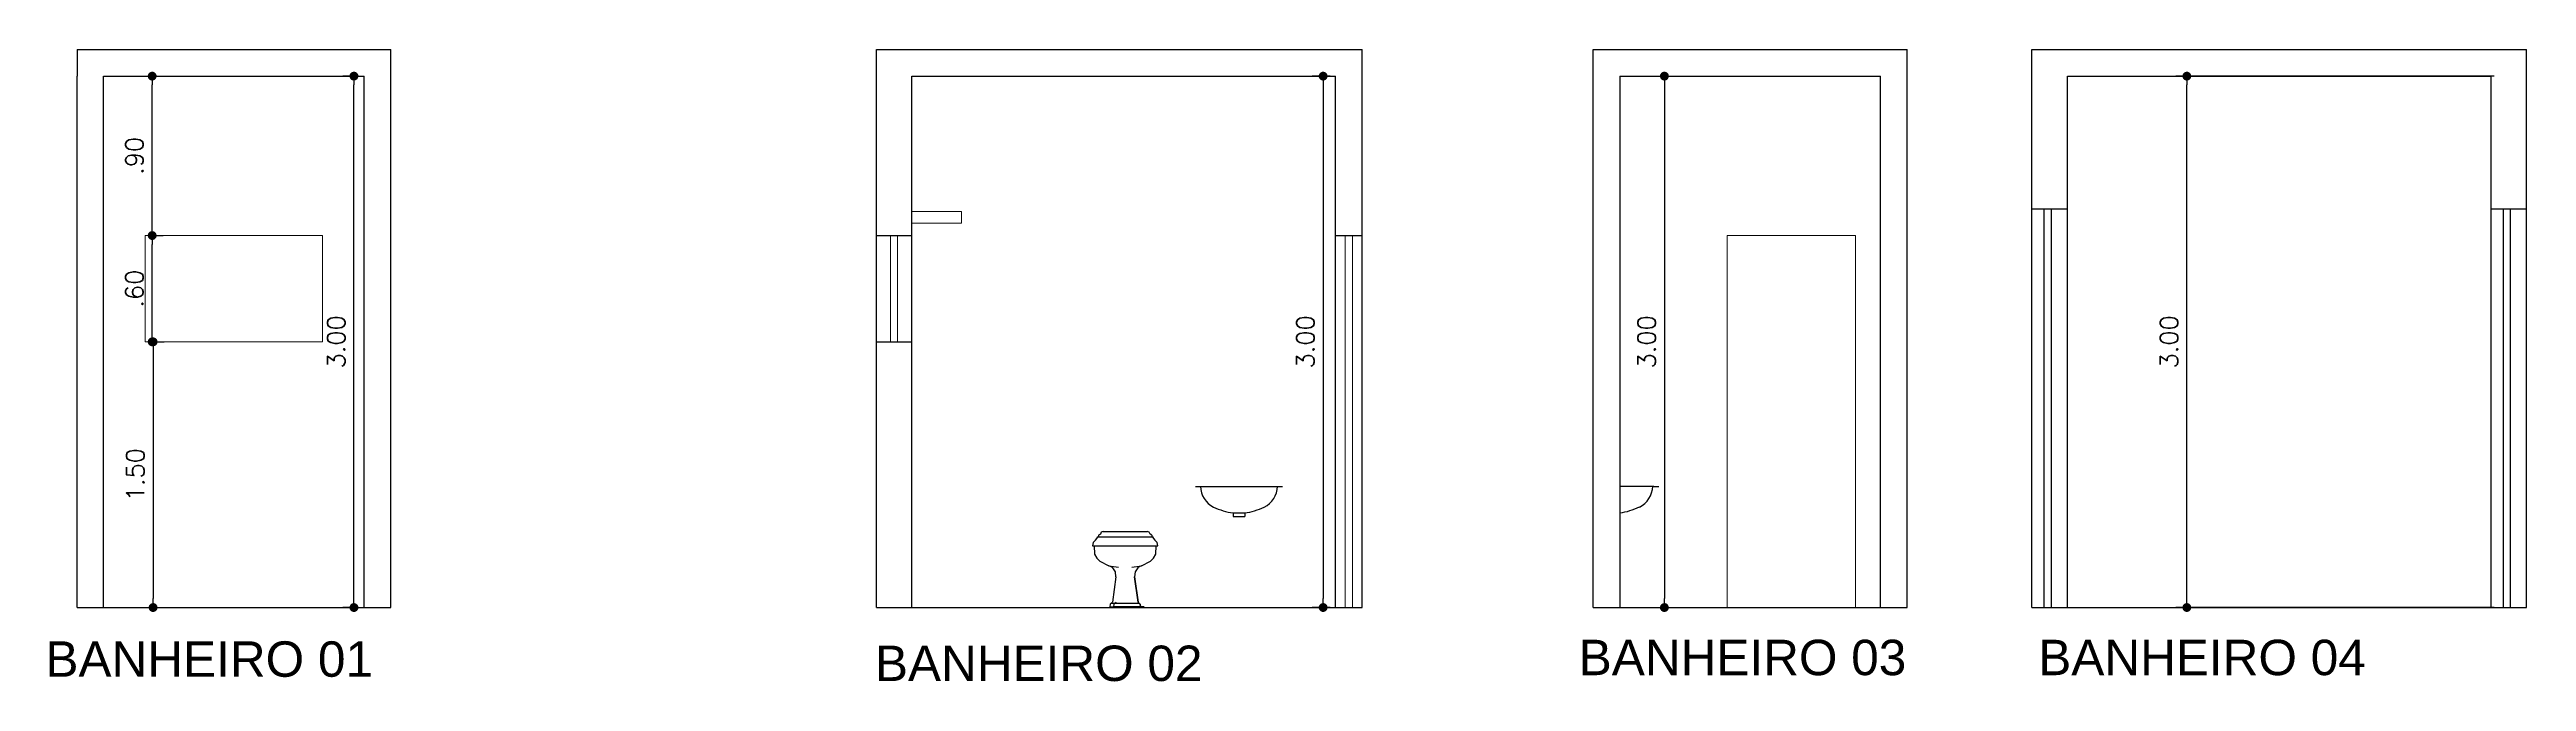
# Model space of a CAD drawing. Header units: millimetres. Extents: x -57 to 56, y 2 to 85.
# Drawn here: x 19.4 to 33.37, y 64.55 to 68.11 of the extents above; entities that cross this region are included whole.
import ezdxf

# ---------------------------------------------------------------- set-up
doc = ezdxf.new("R2010")
doc.units = ezdxf.units.MM
doc.header["$LTSCALE"] = 0.5
doc.header["$PDMODE"] = 3
doc.linetypes.add('DASHED', pattern=[15, 12, -3])
for name, color, linetype in [('AI-Mob', 2, 'Continuous'), ('ARQ TEXTO 02', 3, 'Continuous'), ('MEBEL', 7, 'DASHED'), ('PECAS', 2, 'Continuous')]:
    doc.layers.add(name, color=color, linetype=linetype)
for name, color, linetype, lineweight in [('ARQ cota externa', 1, 'Continuous', 15), ('ARQ cota interna', 1, 'Continuous', 18), ('ARQ Esquadria 2', 2, 'Continuous', 20), ('ARQ MURO', 3, 'Continuous', 30), ('ARQ VISTA 1', 1, 'Continuous', 15)]:
    doc.layers.add(name, color=color, linetype=linetype, lineweight=lineweight)
doc.styles.add('ARIAL 25', font='arial.ttf', dxfattribs={"height": 0.25})
doc.styles.add('RS50', font='romans.shx', dxfattribs={"height": 0.1})
doc.dimstyles.new('Cota 50', dxfattribs={"dimscale": 0.05, "dimtxt": 0.1, "dimasz": 1, "dimexe": 1.25, "dimexo": 0.625, "dimgap": 1, "dimtad": 1, "dimzin": 4, "dimdsep": 46, "dimtxsty": 'RS50', "dimblk": 'DOT', "dimcen": 0.1, "dimclrd": 256, "dimclre": 256, "dimclrt": 256, "dimadec": 0, "dimazin": 0, "dimtfac": 1, "dimtix": 1, "dimtmove": 0, "dimatfit": 3, "dimldrblk": 'DOT', "dimfxl": 1.25, "dimarcsym": 0})

# ---------------------------------------------------------------- blocks, each defined once
blk = doc.blocks.new('_Dot')
at = {"color": 0, "linetype": 'ByBlock', "lineweight": -2}
blk.add_line((-0.5, 0), (-1, 0), dxfattribs=at)
at = {"color": 0, "linetype": 'ByBlock', "const_width": 0.5}
blk.add_lwpolyline([(-0.25, 0, 1), (0.25, 0, 1)], format="xyb", close=True, dxfattribs=at)
blk = doc.blocks.new('*D249')
at = {"layer": 'ARQ cota interna', "lineweight": -2, "transparency": 16777216}
for p, q in [((33.192, 67.964), (31.396, 67.964)), ((31.458, 65.014), (31.458, 67.914)), ((33.192, 64.964), (31.396, 64.964))]:
    blk.add_line(p, q, dxfattribs=at)
at = {"layer": 'DEFPOINTS', "color": 0, "transparency": 16777216}
for p in [(31.458, 67.964), (33.224, 67.964), (33.224, 64.964)]:
    blk.add_point(p, dxfattribs=at)
at = {"layer": 'ARQ cota interna', "lineweight": -2, "transparency": 16777216, "xscale": 0.05, "yscale": 0.05, "zscale": 0.05}
for p, rotation in [((31.458, 67.964), 90), ((31.458, 64.964), 270)]:
    blk.add_blockref('_Dot', p, dxfattribs=dict(at, rotation=rotation))
at = {"layer": 'ARQ cota interna', "transparency": 16777216, "insert": (31.358, 66.464), "char_height": 0.1, "attachment_point": 5, "rotation": 90, "style": 'RS50'}
blk.add_mtext('3.00', dxfattribs=at)
blk = doc.blocks.new('*D250')
at = {"layer": 'ARQ cota interna', "lineweight": -2, "transparency": 16777216}
for p, q in [((28.292, 67.964), (28.574, 67.964)), ((28.511, 67.914), (28.511, 65.014)), ((28.292, 64.964), (28.574, 64.964))]:
    blk.add_line(p, q, dxfattribs=at)
at = {"layer": 'DEFPOINTS', "color": 0, "transparency": 16777216}
for p in [(28.26, 67.964), (28.26, 64.964), (28.511, 64.964)]:
    blk.add_point(p, dxfattribs=at)
at = {"layer": 'ARQ cota interna', "lineweight": -2, "transparency": 16777216, "xscale": 0.05, "yscale": 0.05, "zscale": 0.05}
for p, rotation in [((28.511, 67.964), 90), ((28.511, 64.964), 270)]:
    blk.add_blockref('_Dot', p, dxfattribs=dict(at, rotation=rotation))
at = {"layer": 'ARQ cota interna', "transparency": 16777216, "insert": (28.411, 66.464), "char_height": 0.1, "attachment_point": 5, "rotation": 90, "style": 'RS50'}
blk.add_mtext('3.00', dxfattribs=at)
blk = doc.blocks.new('*D251')
at = {"layer": 'ARQ cota interna', "lineweight": -2, "transparency": 16777216}
for p, q in [((21.145, 67.964), (21.056, 67.964)), ((21.119, 65.014), (21.119, 67.914)), ((21.145, 64.964), (21.056, 64.964))]:
    blk.add_line(p, q, dxfattribs=at)
at = {"layer": 'DEFPOINTS', "color": 0, "transparency": 16777216}
for p in [(21.119, 67.964), (21.177, 67.964), (21.177, 64.964)]:
    blk.add_point(p, dxfattribs=at)
at = {"layer": 'ARQ cota interna', "lineweight": -2, "transparency": 16777216, "xscale": 0.05, "yscale": 0.05, "zscale": 0.05}
for p, rotation in [((21.119, 67.964), 90), ((21.119, 64.964), 270)]:
    blk.add_blockref('_Dot', p, dxfattribs=dict(at, rotation=rotation))
at = {"layer": 'ARQ cota interna', "transparency": 16777216, "insert": (21.019, 66.464), "char_height": 0.1, "attachment_point": 5, "rotation": 90, "style": 'RS50'}
blk.add_mtext('3.00', dxfattribs=at)
blk = doc.blocks.new('*D260')
at = {"layer": 'ARQ cota externa', "lineweight": -2, "transparency": 16777216}
for p, q in [((19.972, 67.964), (20.043, 67.964)), ((19.981, 67.114), (19.981, 67.914)), ((19.972, 67.064), (20.043, 67.064))]:
    blk.add_line(p, q, dxfattribs=at)
at = {"layer": 'DEFPOINTS', "color": 0, "transparency": 16777216}
for p in [(19.941, 67.964), (19.981, 67.964), (19.941, 67.064)]:
    blk.add_point(p, dxfattribs=at)
at = {"layer": 'ARQ cota externa', "lineweight": -2, "transparency": 16777216, "xscale": 0.05, "yscale": 0.05, "zscale": 0.05}
for p, rotation in [((19.981, 67.964), 90), ((19.981, 67.064), 270)]:
    blk.add_blockref('_Dot', p, dxfattribs=dict(at, rotation=rotation))
at = {"layer": 'ARQ cota externa', "transparency": 16777216, "insert": (19.881, 67.514), "char_height": 0.1, "attachment_point": 5, "rotation": 90, "style": 'RS50'}
blk.add_mtext('.90', dxfattribs=at)
blk = doc.blocks.new('*D261')
at = {"layer": 'ARQ cota externa', "lineweight": -2, "transparency": 16777216}
for p, q in [((19.972, 67.064), (20.043, 67.064)), ((19.981, 66.514), (19.981, 67.014)), ((19.972, 66.464), (20.043, 66.464))]:
    blk.add_line(p, q, dxfattribs=at)
at = {"layer": 'DEFPOINTS', "color": 0, "transparency": 16777216}
for p in [(19.941, 67.064), (19.981, 67.064), (19.941, 66.464)]:
    blk.add_point(p, dxfattribs=at)
at = {"layer": 'ARQ cota externa', "lineweight": -2, "transparency": 16777216, "xscale": 0.05, "yscale": 0.05, "zscale": 0.05}
for p, rotation in [((19.981, 67.064), 90), ((19.981, 66.464), 270)]:
    blk.add_blockref('_Dot', p, dxfattribs=dict(at, rotation=rotation))
at = {"layer": 'ARQ cota externa', "transparency": 16777216, "insert": (19.881, 66.764), "char_height": 0.1, "attachment_point": 5, "rotation": 90, "style": 'RS50'}
blk.add_mtext('.60', dxfattribs=at)
blk = doc.blocks.new('*D262')
at = {"layer": 'ARQ cota externa', "lineweight": -2, "transparency": 16777216}
for p, q in [((19.972, 66.464), (20.048, 66.464)), ((19.986, 66.414), (19.986, 65.014)), ((19.972, 64.964), (20.048, 64.964))]:
    blk.add_line(p, q, dxfattribs=at)
at = {"layer": 'DEFPOINTS', "color": 0, "transparency": 16777216}
for p in [(19.941, 66.464), (19.941, 64.964), (19.986, 64.964)]:
    blk.add_point(p, dxfattribs=at)
at = {"layer": 'ARQ cota externa', "lineweight": -2, "transparency": 16777216, "xscale": 0.05, "yscale": 0.05, "zscale": 0.05}
for p, rotation in [((19.986, 66.464), 90), ((19.986, 64.964), 270)]:
    blk.add_blockref('_Dot', p, dxfattribs=dict(at, rotation=rotation))
at = {"layer": 'ARQ cota externa', "transparency": 16777216, "insert": (19.886, 65.714), "char_height": 0.1, "attachment_point": 5, "rotation": 90, "style": 'RS50'}
blk.add_mtext('1.50', dxfattribs=at)
blk = doc.blocks.new('*D268')
at = {"layer": 'ARQ cota externa', "lineweight": -2, "transparency": 16777216}
for p, q in [((26.625, 67.964), (26.524, 67.964)), ((26.586, 67.914), (26.586, 65.014)), ((26.625, 64.964), (26.524, 64.964))]:
    blk.add_line(p, q, dxfattribs=at)
at = {"layer": 'DEFPOINTS', "color": 0, "transparency": 16777216}
for p in [(26.656, 67.964), (26.586, 64.964), (26.656, 64.964)]:
    blk.add_point(p, dxfattribs=at)
at = {"layer": 'ARQ cota externa', "lineweight": -2, "transparency": 16777216, "xscale": 0.05, "yscale": 0.05, "zscale": 0.05}
for p, rotation in [((26.586, 67.964), 90), ((26.586, 64.964), 270)]:
    blk.add_blockref('_Dot', p, dxfattribs=dict(at, rotation=rotation))
at = {"layer": 'ARQ cota externa', "transparency": 16777216, "insert": (26.486, 66.464), "char_height": 0.1, "attachment_point": 5, "rotation": 90, "style": 'RS50'}
blk.add_mtext('3.00', dxfattribs=at)

msp = doc.modelspace()

# ---------------------------------------------------------------- linework, layer by layer
at = {"layer": 'AI-Mob'}
msp.add_line((28.451, 65.648), (28.26, 65.648), dxfattribs=at)
at = {"layer": 'ARQ cota externa', "color": 7}
msp.add_lwpolyline([(24.266, 67.199), (24.546, 67.199), (24.546, 67.133), (24.266, 67.133)], close=True, dxfattribs=at)
at = {"layer": 'ARQ cota interna'}
for p, q in [((26.711, 67.064), (26.711, 64.964)), ((26.751, 67.064), (26.751, 64.964)), ((28.865, 64.964), (28.865, 67.064)), ((29.589, 64.964), (29.589, 67.064))]:
    msp.add_line(p, q, dxfattribs=at)
at = {"layer": 'ARQ Esquadria 2'}
for p, q in [((19.941, 67.064), (20.942, 67.064)), ((19.941, 66.464), (19.941, 67.064)), ((20.942, 66.464), (20.942, 67.064)), ((24.146, 67.064), (24.146, 66.464)), ((24.186, 67.064), (24.186, 66.464)), ((19.941, 66.464), (20.942, 66.464))]:
    msp.add_line(p, q, dxfattribs=at)
at = {"layer": 'ARQ MURO'}
for p, q in [((19.557, 68.114), (21.327, 68.114)), ((19.557, 68.114), (19.557, 67.964)), ((19.557, 68.114), (21.327, 68.114)), ((21.327, 67.964), (21.327, 68.114)), ((24.066, 68.114), (26.806, 68.114)), ((24.066, 64.964), (24.066, 68.114)), ((24.066, 64.964), (24.066, 68.114)), ((24.066, 68.114), (26.806, 68.114)), ((26.806, 64.964), (26.806, 68.114)), ((28.11, 68.114), (29.88, 68.114)), ((28.11, 64.964), (28.11, 68.114)), ((28.11, 68.114), (29.88, 68.114)), ((29.88, 64.964), (29.88, 68.114)), ((30.584, 64.964), (30.584, 68.114)), ((30.584, 68.114), (33.374, 68.114)), ((33.374, 64.964), (33.374, 68.114)), ((19.557, 64.964), (19.557, 67.964)), ((19.707, 67.964), (21.177, 67.964)), ((19.707, 64.964), (19.707, 67.964)), ((19.707, 67.964), (21.177, 67.964)), ((21.177, 64.964), (21.177, 67.964)), ((21.327, 64.964), (21.327, 67.964)), ((24.266, 67.964), (26.656, 67.964)), ((24.266, 64.964), (24.266, 67.964)), ((24.266, 67.964), (26.656, 67.964)), ((26.656, 64.964), (26.656, 67.964)), ((28.26, 67.964), (29.73, 67.964)), ((28.26, 67.964), (28.26, 64.964)), ((28.26, 67.964), (29.73, 67.964)), ((29.73, 64.964), (29.73, 67.964)), ((30.784, 64.964), (30.784, 67.964)), ((30.784, 67.964), (33.174, 67.964)), ((33.174, 64.964), (33.174, 67.964)), ((30.584, 67.214), (30.784, 67.214)), ((24.066, 67.064), (24.266, 67.064)), ((26.656, 67.064), (26.806, 67.064)), ((24.066, 66.464), (24.266, 66.464)), ((19.557, 64.964), (21.327, 64.964)), ((24.066, 64.964), (26.806, 64.964)), ((28.11, 64.964), (29.88, 64.964)), ((30.584, 64.964), (33.374, 64.964))]:
    msp.add_line(p, q, dxfattribs=at)
at = {"layer": 'ARQ MURO', "color": 1}
for p, q in [((30.654, 64.964), (30.654, 67.214)), ((30.694, 64.964), (30.694, 67.214))]:
    msp.add_line(p, q, dxfattribs=at)
at = {"layer": 'ARQ MURO', "color": 2}
for p, q in [((33.174, 67.214), (33.374, 67.214)), ((33.244, 64.964), (33.244, 67.214)), ((33.284, 64.964), (33.284, 67.214))]:
    msp.add_line(p, q, dxfattribs=at)
at = {"layer": 'ARQ VISTA 1'}
msp.add_line((28.865, 67.064), (29.589, 67.064), dxfattribs=at)
at = {"layer": 'MEBEL', "linetype": 'Continuous'}
for p, q in [((25.334, 65.389), (25.33, 65.378)), ((25.334, 65.389), (25.33, 65.378)), ((25.345, 65.393), (25.334, 65.389)), ((25.345, 65.393), (25.334, 65.389)), ((25.345, 65.393), (25.595, 65.393)), ((25.345, 65.393), (25.595, 65.393)), ((25.605, 65.389), (25.595, 65.393)), ((25.605, 65.389), (25.595, 65.393)), ((25.61, 65.378), (25.605, 65.389)), ((25.61, 65.378), (25.605, 65.389)), ((25.289, 65.331), (25.285, 65.313)), ((25.285, 65.313), (25.654, 65.313)), ((25.302, 65.345), (25.289, 65.331)), ((25.295, 65.313), (25.297, 65.266)), ((25.297, 65.266), (25.309, 65.243)), ((25.302, 65.345), (25.31, 65.353)), ((25.31, 65.353), (25.315, 65.363)), ((25.314, 65.363), (25.315, 65.363)), ((25.314, 65.363), (25.624, 65.363)), ((25.33, 65.378), (25.319, 65.373)), ((25.319, 65.373), (25.319, 65.363)), ((25.62, 65.373), (25.61, 65.378)), ((25.62, 65.373), (25.62, 65.363)), ((25.624, 65.363), (25.625, 65.363)), ((25.624, 65.363), (25.629, 65.353)), ((25.629, 65.353), (25.637, 65.345)), ((25.63, 65.243), (25.642, 65.266)), ((25.65, 65.331), (25.637, 65.345)), ((25.642, 65.266), (25.645, 65.313)), ((25.654, 65.313), (25.65, 65.331)), ((25.309, 65.243), (25.327, 65.225)), ((25.327, 65.225), (25.377, 65.2)), ((25.387, 65.196), (25.371, 65.202)), ((25.377, 65.2), (25.432, 65.192)), ((25.399, 65.188), (25.387, 65.196)), ((25.417, 65.138), (25.397, 64.994)), ((25.417, 65.138), (25.397, 64.994)), ((25.414, 65.165), (25.399, 65.188)), ((25.417, 65.138), (25.414, 65.165)), ((25.507, 65.192), (25.562, 65.2)), ((25.525, 65.165), (25.522, 65.138)), ((25.522, 65.138), (25.542, 64.994)), ((25.542, 64.994), (25.522, 65.138)), ((25.54, 65.188), (25.525, 65.165)), ((25.552, 65.196), (25.54, 65.188)), ((25.568, 65.202), (25.552, 65.196)), ((25.562, 65.2), (25.612, 65.225)), ((25.612, 65.225), (25.63, 65.243)), ((25.385, 64.982), (25.383, 64.968)), ((25.391, 64.988), (25.385, 64.982)), ((25.391, 64.988), (25.397, 64.994)), ((25.391, 64.988), (25.548, 64.988)), ((25.406, 64.982), (25.404, 64.968)), ((25.412, 64.988), (25.406, 64.982)), ((25.412, 64.988), (25.418, 64.994)), ((25.542, 64.994), (25.548, 64.988)), ((25.542, 64.994), (25.548, 64.988)), ((25.554, 64.982), (25.548, 64.988)), ((25.554, 64.982), (25.548, 64.988)), ((25.554, 64.982), (25.556, 64.968)), ((25.556, 64.968), (25.554, 64.982)), ((25.383, 64.968), (25.556, 64.968)), ((25.577, 64.968), (25.404, 64.968)), ((25.404, 64.968), (25.577, 64.968))]:
    msp.add_line(p, q, dxfattribs=at)
at = {"layer": 'PECAS'}
for p, q in [((25.866, 65.648), (26.356, 65.648)), ((28.451, 65.648), (28.479, 65.648)), ((26.078, 65.498), (26.144, 65.498)), ((26.078, 65.498), (26.078, 65.478)), ((26.078, 65.478), (26.144, 65.478)), ((26.144, 65.498), (26.144, 65.478))]:
    msp.add_line(p, q, dxfattribs=at)
for points in [[(25.968, 65.531, 0.075164), (26.078, 65.498)], [(26.144, 65.498, 0.07508), (26.253, 65.531, 0.089717)], [(28.26, 65.498, 0.07508), (28.37, 65.532, 0.089717)]]:
    msp.add_lwpolyline(points, format="xyb", dxfattribs=at)
for centre, start, end in [((26.028, 65.651), 181.34, 243.5946), ((26.194, 65.651), 296.4054, 358.66), ((28.311, 65.651), 296.4054, 358.66)]:
    msp.add_arc(centre, 0.134, start, end, dxfattribs=at)

# ---------------------------------------------------------------- texts
at = {"layer": 'ARQ TEXTO 02', "style": 'ARIAL 25'}
for s, p in [('BANHEIRO 01', (19.379, 64.573)), ('BANHEIRO 02', (24.058, 64.549)), ('BANHEIRO 03', (28.028, 64.582)), ('BANHEIRO 04', (30.62, 64.582))]:
    msp.add_text(s, height=0.2, dxfattribs=at).set_placement(p)

# ---------------------------------------------------------------- dimensions: what is measured, and where the dimension line sits
at = {"layer": 'ARQ cota externa'}
for base, p1, p2, picture, middle in [((19.981, 67.964), (19.941, 67.064), (19.941, 67.964), '*D260', (19.881, 67.514)), ((26.586, 64.964), (26.656, 67.964), (26.656, 64.964), '*D268', (26.486, 66.464)), ((19.981, 67.064), (19.941, 66.464), (19.941, 67.064), '*D261', (19.881, 66.764)), ((19.986, 64.964), (19.941, 66.464), (19.941, 64.964), '*D262', (19.886, 65.714))]:
    dim = msp.add_linear_dim(base=base, p1=p1, p2=p2, angle=90, dimstyle='Cota 50', dxfattribs=at)
    dim.commit()
    dim.dimension.update_dxf_attribs({"geometry": picture, "text_midpoint": middle})
at = {"layer": 'ARQ cota interna'}
for base, p1, p2, picture, middle in [((21.119, 67.964), (21.177, 64.964), (21.177, 67.964), '*D251', (21.019, 66.464)), ((28.511, 64.964), (28.26, 67.964), (28.26, 64.964), '*D250', (28.411, 66.464)), ((31.458, 67.964), (33.224, 64.964), (33.224, 67.964), '*D249', (31.358, 66.464))]:
    dim = msp.add_linear_dim(base=base, p1=p1, p2=p2, angle=90, dimstyle='Cota 50', dxfattribs=at)
    dim.commit()
    dim.dimension.update_dxf_attribs({"geometry": picture, "text_midpoint": middle})

doc.saveas('drawing.dxf')
